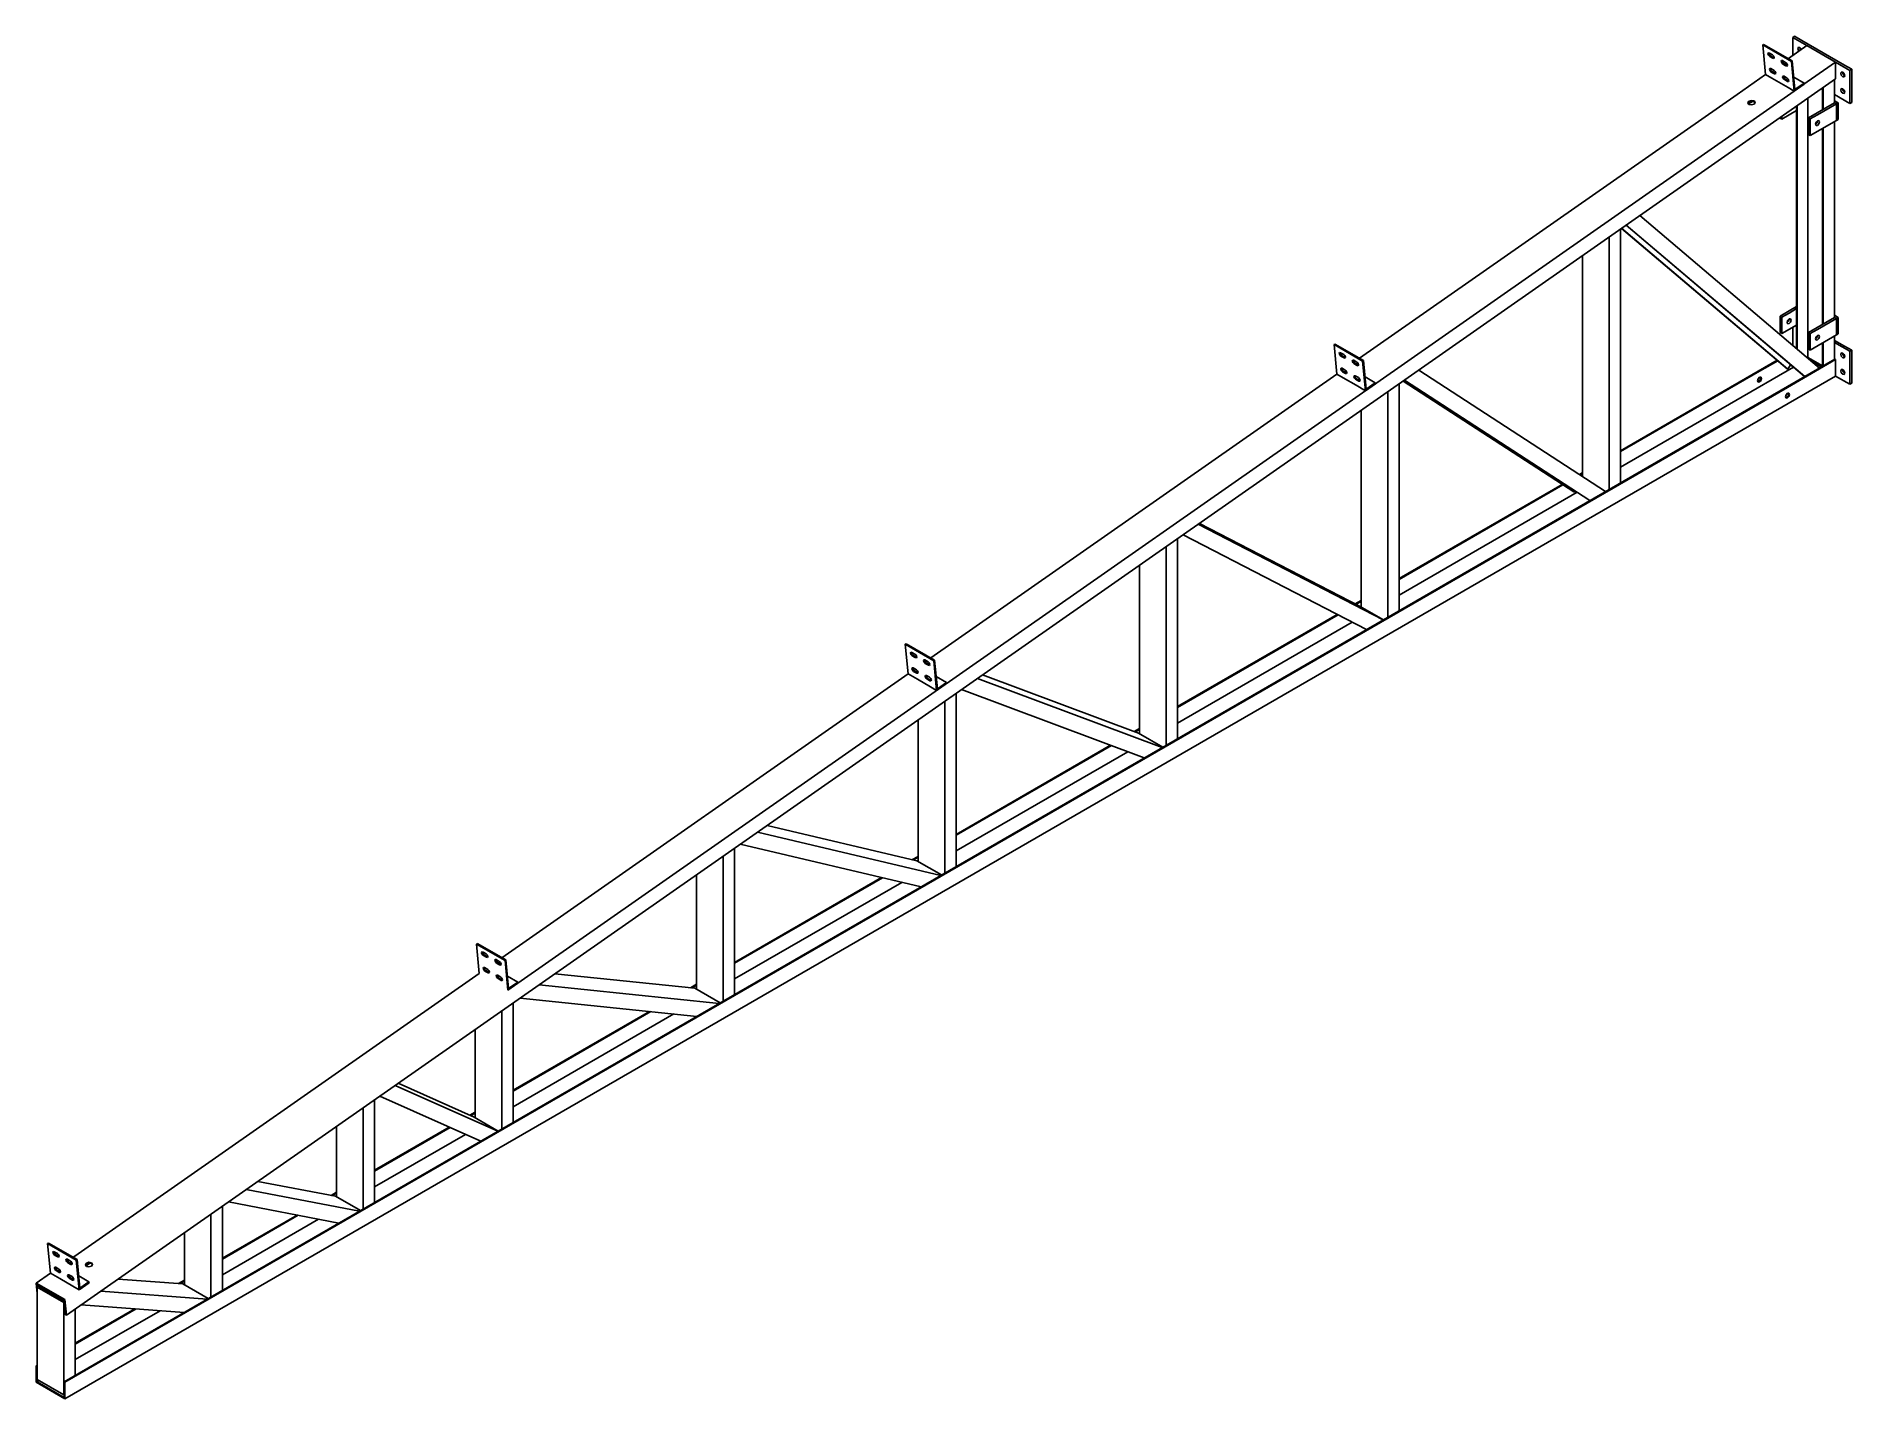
# Model space of a CAD drawing. Extents: x 8920 to 18626, y -10146 to 3021.
# Drawn here: x 11130 to 15621, y -10146 to -6777 of the extents above; entities that cross this region are included whole.
import ezdxf

# ---------------------------------------------------------------- set-up
doc = ezdxf.new("R2010")
doc.units = 0
doc.header["$LTSCALE"] = 10
doc.header["$MEASUREMENT"] = 0
doc.layers.add('SECT-CUT', color=7, linetype='CONTINUOUS')

msp = doc.modelspace()

# ---------------------------------------------------------------- linework, layer by layer
at = {"layer": 'SECT-CUT'}
for p, q in [((15479.70815, -6776.73948), (15475.18266, -6779.35227)), ((15510.538, -6799.76468), (15475.18266, -6779.35227)), ((15475.18266, -6779.35227), (15475.18266, -6799.76468)), ((15497.38582, -6786.94569), (15479.70815, -6776.73948)), ((15403.29821, -6796.70335), (15401.18862, -6798.1786)), ((15401.18862, -6798.1786), (15408.24433, -6871.2431)), ((15471.8993, -6839.00343), (15401.18862, -6798.1786)), ((15474.00888, -6837.52817), (15403.29821, -6796.70335)), ((15413.98774, -6820.09257), (15414.83798, -6817.75913)), ((15415.41567, -6823.74132), (15413.98774, -6820.09257)), ((15414.83798, -6817.75913), (15417.46834, -6818.10789)), ((15418.28532, -6826.56799), (15415.41567, -6823.74132)), ((15416.09733, -6818.61732), (15416.33758, -6817.95796)), ((15417.52526, -6822.26607), (15416.09733, -6818.61732)), ((15417.46834, -6818.10789), (15425.24651, -6822.59862)), ((15420.3949, -6825.09273), (15417.52526, -6822.26607)), ((15420.3949, -6825.09273), (15418.28532, -6826.56799)), ((15426.06349, -6831.05872), (15418.28532, -6826.56799)), ((15428.17308, -6829.58347), (15420.3949, -6825.09273)), ((15425.24651, -6822.59862), (15428.11616, -6825.42528)), ((15428.11616, -6825.42528), (15429.54409, -6829.07403)), ((15510.538, -6799.76468), (15464.41542, -6831.98938)), ((15475.18266, -6799.76468), (15475.18266, -6824.46658)), ((15487.91058, -6807.11315), (15489.36033, -6803.90871)), ((15489.36033, -6811.99162), (15487.91058, -6807.11315)), ((15489.36033, -6803.90871), (15492.86033, -6804.25542)), ((15490.82493, -6813.53771), (15489.36033, -6811.99162)), ((15492.43607, -6804.50036), (15492.56033, -6804.2257)), ((15493.88582, -6809.37883), (15492.43607, -6804.50036)), ((15492.86033, -6804.25542), (15496.36033, -6807.95017)), ((15495.03744, -6810.59454), (15493.88582, -6809.37883)), ((15496.36033, -6807.95017), (15496.78361, -6809.37453)), ((15603.45183, -6848.18293), (15497.38582, -6786.94569)), ((15545.89334, -6820.1771), (15510.538, -6799.76468)), ((15616.60402, -6861.00193), (15545.89334, -6820.1771)), ((15408.24357, -6871.23525), (15337.89041, -6920.38925)), ((15408.24433, -6871.2431), (15423.44712, -6880.02044)), ((15417.70127, -6858.54757), (15418.55151, -6856.21413)), ((15419.1292, -6862.19632), (15417.70127, -6858.54757)), ((15418.55151, -6856.21413), (15421.18187, -6856.56289)), ((15421.99885, -6865.02299), (15419.1292, -6862.19632)), ((15419.81086, -6857.07232), (15420.05111, -6856.41296)), ((15421.23879, -6860.72107), (15419.81086, -6857.07232)), ((15423.66473, -6857.99637), (15420.92286, -6859.91378)), ((15421.18187, -6856.56289), (15428.96004, -6861.05362)), ((15424.10843, -6863.54774), (15421.23879, -6860.72107)), ((15421.99885, -6865.02299), (15424.10843, -6863.54774)), ((15429.77702, -6869.51372), (15421.99885, -6865.02299)), ((15431.88661, -6868.03847), (15424.10843, -6863.54774)), ((15428.17308, -6829.58347), (15426.06349, -6831.05872)), ((15428.69385, -6831.40748), (15426.06349, -6831.05872)), ((15429.30384, -6829.73339), (15428.17308, -6829.58347)), ((15429.54409, -6829.07403), (15428.69385, -6831.40748)), ((15428.96004, -6861.05362), (15431.82969, -6863.88028)), ((15431.88661, -6868.03847), (15429.77702, -6869.51372)), ((15432.40738, -6869.86248), (15429.77702, -6869.51372)), ((15431.82969, -6863.88028), (15433.25762, -6867.52903)), ((15433.01737, -6868.18839), (15431.88661, -6868.03847)), ((15433.25762, -6867.52903), (15432.40738, -6869.86248)), ((15446.51465, -6838.87199), (15447.36489, -6836.53855)), ((15447.94258, -6842.52074), (15446.51465, -6838.87199)), ((15447.36489, -6836.53855), (15449.99525, -6836.88731)), ((15450.81223, -6845.34741), (15447.94258, -6842.52074)), ((15448.62424, -6837.39674), (15448.86449, -6836.73738)), ((15450.05217, -6841.04549), (15448.62424, -6837.39674)), ((15449.99525, -6836.88731), (15457.77343, -6841.37804)), ((15452.92181, -6843.87216), (15450.05217, -6841.04549)), ((15454.05245, -6839.22973), (15450.63371, -6841.61832)), ((15450.81223, -6845.34741), (15452.92181, -6843.87216)), ((15458.5904, -6849.83814), (15450.81223, -6845.34741)), ((15460.69999, -6848.36289), (15452.92181, -6843.87216)), ((15457.77343, -6841.37804), (15460.64307, -6844.2047)), ((15460.69999, -6848.36289), (15458.5904, -6849.83814)), ((15461.22076, -6850.1869), (15458.5904, -6849.83814)), ((15460.64307, -6844.2047), (15462.071, -6847.85345)), ((15461.83075, -6848.51282), (15460.69999, -6848.36289)), ((15462.071, -6847.85345), (15461.22076, -6850.1869)), ((15474.00888, -6837.52817), (15471.8993, -6839.00343)), ((15478.95501, -6912.06793), (15471.8993, -6839.00343)), ((15480.84178, -6908.28538), (15474.00888, -6837.52817)), ((15581.24868, -6840.58951), (15492.18485, -6902.81619)), ((15581.24869, -6840.58965), (15581.24868, -6840.58951)), ((15581.2488, -6881.63899), (15581.24869, -6840.58965)), ((15593.9766, -6868.3504), (15595.42635, -6865.14596)), ((15595.42635, -6873.22886), (15593.9766, -6868.3504)), ((15595.42635, -6865.14596), (15598.92635, -6865.49266)), ((15598.50208, -6865.73761), (15598.62635, -6865.46294)), ((15599.95183, -6870.61607), (15598.50208, -6865.73761)), ((15598.92635, -6865.49266), (15602.42635, -6869.18741)), ((15603.45183, -6874.31082), (15599.95183, -6870.61607)), ((15602.42635, -6869.18741), (15603.8761, -6874.06587)), ((15621.1295, -6858.38914), (15603.45183, -6848.18293)), ((15621.1295, -6858.38914), (15616.60402, -6861.00193)), ((15616.60402, -6942.65159), (15616.60402, -6861.00193)), ((15621.1295, -6940.0388), (15621.1295, -6858.38914)), ((11204.06308, -9939.86944), (15581.2488, -6881.63899)), ((12320.99934, -9118.44438), (15478.94844, -6912.06414)), ((15423.44712, -6880.02044), (15463.75221, -6903.29059)), ((15450.22818, -6877.32699), (15451.07843, -6874.99355)), ((15451.65612, -6880.97574), (15450.22818, -6877.32699)), ((15451.07843, -6874.99355), (15453.70878, -6875.34231)), ((15454.52576, -6883.80241), (15451.65612, -6880.97574)), ((15452.33777, -6875.85174), (15452.57802, -6875.19238)), ((15453.7657, -6879.50049), (15452.33777, -6875.85174)), ((15453.70878, -6875.34231), (15461.48696, -6879.83304)), ((15456.63535, -6882.32716), (15453.7657, -6879.50049)), ((15456.63535, -6882.32716), (15454.52576, -6883.80241)), ((15462.30393, -6888.29314), (15454.52576, -6883.80241)), ((15464.41352, -6886.81789), (15456.63535, -6882.32716)), ((15461.48696, -6879.83304), (15464.3566, -6882.65971)), ((15464.41352, -6886.81789), (15462.30393, -6888.29314)), ((15464.93429, -6888.6419), (15462.30393, -6888.29314)), ((15463.75221, -6903.29059), (15478.95501, -6912.06793)), ((15464.3566, -6882.65971), (15465.78453, -6886.30846)), ((15465.54428, -6886.96782), (15464.41352, -6886.81789)), ((15465.78453, -6886.30846), (15464.93429, -6888.6419)), ((15503.34404, -6892.54936), (15477.9038, -6877.86143)), ((15478.95501, -6912.06793), (15503.56685, -6894.85666)), ((15503.34404, -6892.54936), (15480.84178, -6908.28538)), ((15503.56685, -6894.85666), (15503.34404, -6892.54936)), ((15549.07532, -6904.1178), (15549.07532, -6958.40779)), ((15550.48953, -6957.5913), (15550.48953, -6903.12972)), ((15578.77381, -6920.8103), (15578.77381, -6883.3682)), ((15593.9766, -6909.17523), (15595.42635, -6905.97079)), ((15595.42635, -6914.05369), (15593.9766, -6909.17523)), ((15598.92635, -6876.92361), (15595.42635, -6873.22886)), ((15595.42635, -6905.97079), (15598.92635, -6906.31749)), ((15598.92635, -6917.74844), (15595.42635, -6914.05369)), ((15598.50208, -6906.56244), (15598.62635, -6906.28777)), ((15599.95183, -6911.4409), (15598.50208, -6906.56244)), ((15602.42635, -6877.27031), (15598.92635, -6876.92361)), ((15598.92635, -6906.31749), (15602.42635, -6910.01224)), ((15603.45183, -6915.13565), (15599.95183, -6911.4409)), ((15603.8761, -6874.06587), (15602.42635, -6877.27031)), ((15602.42635, -6910.01224), (15603.8761, -6914.8907)), ((15603.8761, -6914.8907), (15602.42635, -6918.09514)), ((15603.75183, -6874.34054), (15603.45183, -6874.31082)), ((15603.75183, -6915.16537), (15603.45183, -6915.13565)), ((15337.89041, -6920.38925), (14403.57279, -7573.17365)), ((15364.27039, -6941.33041), (15366.88179, -6937.12743)), ((15366.91663, -6945.22366), (15364.27039, -6941.33041)), ((15365.03449, -6942.45458), (15367.0776, -6939.16625)), ((15366.14531, -6944.08887), (15375.51134, -6937.54506)), ((15366.88179, -6937.12743), (15373.22112, -6935.07676)), ((15373.27039, -6946.52656), (15366.91663, -6945.22366)), ((15367.0776, -6939.16625), (15373.41692, -6937.11558)), ((15373.22112, -6935.07676), (15379.57487, -6936.37966)), ((15379.60971, -6944.4759), (15373.27039, -6946.52656)), ((15373.41692, -6937.11558), (15379.77068, -6938.41848)), ((15379.57487, -6936.37966), (15382.22112, -6940.27291)), ((15382.22112, -6940.27291), (15379.60971, -6944.4759)), ((15379.77068, -6938.41848), (15381.65282, -6941.18756)), ((15448.41867, -6981.41258), (15484.7286, -6960.44903)), ((15484.7286, -6949.07524), (15484.7286, -6960.44903)), ((15484.7286, -6960.44903), (15484.7286, -7491.17181)), ((15486.14282, -7550.44369), (15486.14282, -6948.08716)), ((15513.01287, -7571.1199), (15513.01287, -6929.31373)), ((15578.77381, -6941.26136), (15514.1796, -6978.55485)), ((15583.26393, -6943.85374), (15536.3474, -6970.94101)), ((15578.77381, -6941.26136), (15578.77381, -6920.8103)), ((15578.77381, -6920.8103), (15616.60402, -6942.65159)), ((15587.75406, -6941.26136), (15578.77381, -6936.07661)), ((15583.26393, -6943.85374), (15578.77381, -6941.26136)), ((15583.26393, -6943.85374), (15587.75406, -6941.26136)), ((15583.26393, -6984.67857), (15583.26393, -6943.85374)), ((15587.75406, -6982.08619), (15587.75406, -6941.26136)), ((15602.42635, -6918.09514), (15598.92635, -6917.74844)), ((15616.60402, -6942.65159), (15621.1295, -6940.0388)), ((15443.92854, -6977.58122), (15443.92854, -6978.82021)), ((15443.92854, -6978.82021), (15448.41867, -6981.41258)), ((15448.41867, -6974.44408), (15448.41867, -6981.41258)), ((15518.66973, -6981.14722), (15514.1796, -6978.55485)), ((15514.1796, -6978.55485), (15514.1796, -7019.37967)), ((15536.3474, -6970.94101), (15518.66973, -6981.14722)), ((15518.66973, -6981.14722), (15518.66973, -7021.97205)), ((15518.66973, -7021.97205), (15583.26393, -6984.67857)), ((15531.39765, -6994.21117), (15532.8474, -6989.3327)), ((15532.8474, -6997.41561), (15531.39765, -6994.21117)), ((15531.85727, -6994.47653), (15531.53227, -6994.50872)), ((15535.35727, -6990.78178), (15531.85727, -6994.47653)), ((15532.8474, -6989.3327), (15536.3474, -6985.63795)), ((15536.3474, -6997.06891), (15532.8474, -6997.41561)), ((15536.80702, -6985.90331), (15535.35727, -6990.78178)), ((15536.3474, -6985.63795), (15539.8474, -6985.29125)), ((15539.8474, -6993.37416), (15536.3474, -6997.06891)), ((15536.6724, -6985.60576), (15536.80702, -6985.90331)), ((15539.8474, -6985.29125), (15541.29715, -6988.49569)), ((15541.29715, -6988.49569), (15539.8474, -6993.37416)), ((15549.07532, -7004.41737), (15549.07532, -7489.13057)), ((15550.48953, -7488.31407), (15550.48953, -7003.60088)), ((15578.77381, -7471.98414), (15578.77381, -6987.27095)), ((15583.26393, -6984.67857), (15587.75406, -6982.08619)), ((15514.1796, -7019.37967), (15518.66973, -7021.97205)), ((15541.24915, -7597.15299), (15096.5949, -7220.25457)), ((15021.22011, -7272.91706), (15021.22011, -7897.3919)), ((15049.50438, -7881.06197), (15049.50438, -7253.15555)), ((15051.55237, -7251.72467), (15461.44004, -7599.15419)), ((15462.85425, -7599.97068), (15051.79955, -7251.55197)), ((15062.79928, -7243.86674), (15504.57611, -7618.32618)), ((15504.84434, -7618.17132), (15063.04646, -7243.69403)), ((14955.45918, -7318.86258), (14955.45918, -7865.48159)), ((15484.7286, -7445.16223), (15443.92854, -7468.71816)), ((15484.7286, -7450.34698), (15466.09634, -7461.10432)), ((15448.41867, -7471.31053), (15443.92854, -7468.71816)), ((15443.92854, -7468.71816), (15443.92854, -7509.54298)), ((15466.09634, -7461.10432), (15448.41867, -7471.31053)), ((15448.41867, -7471.31053), (15448.41867, -7512.13536)), ((15448.41867, -7512.13536), (15484.7286, -7491.17181)), ((15461.14659, -7484.37448), (15462.59634, -7479.49601)), ((15462.59634, -7487.57892), (15461.14659, -7484.37448)), ((15461.60621, -7484.63984), (15461.28121, -7484.67203)), ((15465.10621, -7480.94509), (15461.60621, -7484.63984)), ((15462.59634, -7479.49601), (15466.09634, -7475.80126)), ((15466.09634, -7487.23222), (15462.59634, -7487.57892)), ((15466.55596, -7476.06662), (15465.10621, -7480.94509)), ((15466.09634, -7475.80126), (15469.59634, -7475.45456)), ((15469.59634, -7483.53747), (15466.09634, -7487.23222)), ((15466.42134, -7475.76907), (15466.55596, -7476.06662)), ((15469.59634, -7475.45456), (15471.04609, -7478.659)), ((15471.04609, -7478.659), (15469.59634, -7483.53747)), ((15475.18266, -7496.68316), (15475.18266, -7535.4281)), ((15484.7286, -7491.17181), (15484.7286, -7549.24497)), ((15578.77381, -7471.98414), (15514.1796, -7509.27762)), ((15583.26393, -7474.57652), (15536.3474, -7501.66379)), ((15587.75406, -7471.98414), (15578.77381, -7466.79939)), ((15583.26393, -7474.57652), (15578.77381, -7471.98414)), ((15583.26393, -7474.57652), (15587.75406, -7471.98414)), ((15583.26393, -7515.40135), (15583.26393, -7474.57652)), ((15587.75406, -7512.80897), (15587.75406, -7471.98414)), ((14342.43767, -7537.87727), (14340.32808, -7539.35252)), ((14340.32808, -7539.35252), (14347.38379, -7612.41703)), ((14411.03876, -7580.17735), (14340.32808, -7539.35252)), ((14413.14834, -7578.7021), (14342.43767, -7537.87727)), ((15443.92854, -7509.54298), (15448.41867, -7512.13536)), ((15475.18266, -7535.4281), (15475.18266, -7541.15362)), ((15518.66973, -7511.87), (15514.1796, -7509.27762)), ((15514.1796, -7509.27762), (15514.1796, -7550.10245)), ((15536.3474, -7501.66379), (15518.66973, -7511.87)), ((15518.66973, -7511.87), (15518.66973, -7552.69483)), ((15518.66973, -7552.69483), (15583.26393, -7515.40135)), ((15531.39765, -7524.93394), (15532.8474, -7520.05548)), ((15532.8474, -7528.13838), (15531.39765, -7524.93394)), ((15531.85727, -7525.19931), (15531.53227, -7525.2315)), ((15535.35727, -7521.50456), (15531.85727, -7525.19931)), ((15532.8474, -7520.05548), (15536.3474, -7516.36073)), ((15536.3474, -7527.79168), (15532.8474, -7528.13838)), ((15536.80702, -7516.62609), (15535.35727, -7521.50456)), ((15536.3474, -7516.36073), (15539.8474, -7516.01403)), ((15539.8474, -7524.09693), (15536.3474, -7527.79168)), ((15536.6724, -7516.32854), (15536.80702, -7516.62609)), ((15539.8474, -7516.01403), (15541.29715, -7519.21847)), ((15541.29715, -7519.21847), (15539.8474, -7524.09693)), ((15549.07532, -7535.14015), (15549.07532, -7592.63455)), ((15550.48953, -7591.81805), (15550.48953, -7534.32366)), ((15578.77381, -7575.48812), (15578.77381, -7517.99373)), ((15603.45183, -7543.02152), (15578.77381, -7528.77366)), ((15616.60402, -7555.84052), (15578.77381, -7533.99924)), ((15583.26393, -7515.40135), (15587.75406, -7512.80897)), ((15621.1295, -7553.22773), (15603.45183, -7543.02152)), ((15579.37485, -7575.14111), (11198.49478, -10104.44339)), ((14353.1272, -7561.2665), (14353.97744, -7558.93305)), ((14354.55513, -7564.91525), (14353.1272, -7561.2665)), ((14353.97744, -7558.93305), (14356.6078, -7559.28181)), ((14357.42478, -7567.74191), (14354.55513, -7564.91525)), ((14355.23679, -7559.79125), (14355.47704, -7559.13189)), ((14356.66472, -7563.44), (14355.23679, -7559.79125)), ((14356.6078, -7559.28181), (14364.38597, -7563.77254)), ((14359.53436, -7566.26666), (14356.66472, -7563.44)), ((14359.53436, -7566.26666), (14357.42478, -7567.74191)), ((14365.20295, -7572.23264), (14357.42478, -7567.74191)), ((14367.31254, -7570.75739), (14359.53436, -7566.26666)), ((14364.38597, -7563.77254), (14367.25562, -7566.59921)), ((14367.31254, -7570.75739), (14365.20295, -7572.23264)), ((14367.83331, -7572.5814), (14365.20295, -7572.23264)), ((14367.25562, -7566.59921), (14368.68355, -7570.24796)), ((14368.4433, -7570.90732), (14367.31254, -7570.75739)), ((14368.68355, -7570.24796), (14367.83331, -7572.5814)), ((14385.65411, -7580.04592), (14386.50435, -7577.71247)), ((14387.08204, -7583.69467), (14385.65411, -7580.04592)), ((14386.50435, -7577.71247), (14389.13471, -7578.06123)), ((14389.95169, -7586.52133), (14387.08204, -7583.69467)), ((14387.7637, -7578.57067), (14388.00395, -7577.91131)), ((14389.19163, -7582.21942), (14387.7637, -7578.57067)), ((14389.13471, -7578.06123), (14396.91289, -7582.55197)), ((14392.06127, -7585.04608), (14389.19163, -7582.21942)), ((14393.20982, -7580.414), (14389.78675, -7582.80562)), ((14392.06127, -7585.04608), (14389.95169, -7586.52133)), ((14397.72986, -7591.01207), (14389.95169, -7586.52133)), ((14399.83945, -7589.53681), (14392.06127, -7585.04608)), ((14396.91289, -7582.55197), (14399.78253, -7585.37863)), ((14397.72986, -7591.01207), (14399.83945, -7589.53681)), ((14399.78253, -7585.37863), (14401.21046, -7589.02738)), ((14400.97021, -7589.68674), (14399.83945, -7589.53681)), ((14401.21046, -7589.02738), (14400.36022, -7591.36083)), ((14413.14834, -7578.7021), (14411.03876, -7580.17735)), ((14418.09447, -7653.24186), (14411.03876, -7580.17735)), ((14419.98124, -7649.45931), (14413.14834, -7578.7021)), ((15436.59089, -7578.09152), (15049.50438, -7801.57602)), ((15438.10932, -7579.37857), (15393.26434, -7605.26983)), ((15581.24868, -7576.22297), (15462.10119, -7645.01281)), ((15462.85425, -7599.97068), (15470.05936, -7589.06905)), ((15511.53957, -7571.97051), (15513.01287, -7571.1199)), ((15512.41183, -7572.70986), (15512.41183, -7571.46691)), ((15513.01287, -7571.1199), (15549.07532, -7591.94056)), ((15514.1796, -7550.10245), (15518.66973, -7552.69483)), ((15545.89334, -7594.47167), (15521.40743, -7580.33472)), ((15581.24868, -7576.22297), (15579.37485, -7575.14111)), ((15581.24868, -7617.0478), (15581.24868, -7576.22297)), ((15593.9766, -7563.18899), (15595.42635, -7559.98455)), ((15595.42635, -7568.06745), (15593.9766, -7563.18899)), ((15595.42635, -7559.98455), (15598.92635, -7560.33125)), ((15598.92635, -7571.7622), (15595.42635, -7568.06745)), ((15598.50208, -7560.5762), (15598.62635, -7560.30153)), ((15599.95183, -7565.45466), (15598.50208, -7560.5762)), ((15598.92635, -7560.33125), (15602.42635, -7564.026)), ((15602.42635, -7572.1089), (15598.92635, -7571.7622)), ((15603.45183, -7569.14941), (15599.95183, -7565.45466)), ((15602.42635, -7564.026), (15603.8761, -7568.90446)), ((15603.8761, -7568.90446), (15602.42635, -7572.1089)), ((15603.75183, -7569.17913), (15603.45183, -7569.14941)), ((15621.1295, -7553.22773), (15616.60402, -7555.84052)), ((15616.60402, -7637.49018), (15616.60402, -7555.84052)), ((15621.1295, -7634.87739), (15621.1295, -7553.22773)), ((11200.36862, -10146.35008), (15581.24868, -7617.0478)), ((14347.39514, -7612.42358), (13342.72682, -8314.36027)), ((14347.38379, -7612.41703), (14362.58658, -7621.19437)), ((14356.84073, -7599.7215), (14357.69097, -7597.38805)), ((14358.26866, -7603.37025), (14356.84073, -7599.7215)), ((14357.69097, -7597.38805), (14360.32133, -7597.73681)), ((14361.13831, -7606.19692), (14358.26866, -7603.37025)), ((14358.95032, -7598.24625), (14359.19057, -7597.58689)), ((14360.37825, -7601.895), (14358.95032, -7598.24625)), ((14362.80419, -7599.1703), (14360.06232, -7601.08771)), ((14360.32133, -7597.73681), (14368.0995, -7602.22755)), ((14363.24789, -7604.72166), (14360.37825, -7601.895)), ((14363.24789, -7604.72166), (14361.13831, -7606.19692)), ((14368.91648, -7610.68765), (14361.13831, -7606.19692)), ((14362.58658, -7621.19437), (14395.1135, -7639.97379)), ((14371.02607, -7609.2124), (14363.24789, -7604.72166)), ((14368.0995, -7602.22755), (14370.96915, -7605.05421)), ((14368.91648, -7610.68765), (14371.02607, -7609.2124)), ((14371.54684, -7611.03641), (14368.91648, -7610.68765)), ((14370.96915, -7605.05421), (14372.39708, -7608.70296)), ((14372.15682, -7609.36232), (14371.02607, -7609.2124)), ((14372.39708, -7608.70296), (14371.54684, -7611.03641)), ((14389.36764, -7618.50092), (14390.21789, -7616.16748)), ((14390.79557, -7622.14967), (14389.36764, -7618.50092)), ((14390.21789, -7616.16748), (14392.84824, -7616.51624)), ((14393.66522, -7624.97634), (14390.79557, -7622.14967)), ((14391.47723, -7617.02567), (14391.71748, -7616.36631)), ((14392.90516, -7620.67442), (14391.47723, -7617.02567)), ((14392.84824, -7616.51624), (14400.62642, -7621.00697)), ((14395.7748, -7623.50109), (14392.90516, -7620.67442)), ((14395.7748, -7623.50109), (14393.66522, -7624.97634)), ((14401.44339, -7629.46707), (14393.66522, -7624.97634)), ((14403.55298, -7627.99182), (14395.7748, -7623.50109)), ((14400.36022, -7591.36083), (14397.72986, -7591.01207)), ((14400.62642, -7621.00697), (14403.49606, -7623.83363)), ((14403.55298, -7627.99182), (14401.44339, -7629.46707)), ((14404.07375, -7629.81583), (14401.44339, -7629.46707)), ((14403.49606, -7623.83363), (14404.92399, -7627.48238)), ((14404.68374, -7628.14174), (14403.55298, -7627.99182)), ((14404.92399, -7627.48238), (14404.07375, -7629.81583)), ((14442.4835, -7633.72329), (14417.04325, -7619.03537)), ((14442.4835, -7633.72329), (14419.98124, -7649.45931)), ((14442.70631, -7636.03059), (14442.4835, -7633.72329)), ((14511.15455, -7629.28714), (14933.73888, -7903.77467)), ((14511.23028, -7629.23423), (14935.15309, -7904.59116)), ((14514.60019, -7626.87976), (14973.48965, -7924.94909)), ((14514.67592, -7626.82684), (14973.57287, -7924.90105)), ((15012.41383, -7902.4762), (14550.02163, -7602.13168)), ((15049.50438, -7842.40086), (15477.44496, -7595.32924)), ((15393.26434, -7605.26983), (15049.50438, -7803.73974)), ((15388.31459, -7628.55632), (15389.76434, -7623.67785)), ((15389.76434, -7631.76076), (15388.31459, -7628.55632)), ((15391.39051, -7630.3322), (15389.21551, -7630.54765)), ((15389.76434, -7623.67785), (15393.26434, -7619.9831)), ((15393.26434, -7631.41406), (15389.76434, -7631.76076)), ((15394.89051, -7626.63745), (15391.39051, -7630.3322)), ((15393.26434, -7619.9831), (15396.76434, -7619.6364)), ((15396.76434, -7627.71931), (15393.26434, -7631.41406)), ((15396.34026, -7621.75898), (15394.89051, -7626.63745)), ((15395.43934, -7619.76765), (15396.34026, -7621.75898)), ((15396.76434, -7619.6364), (15398.21409, -7622.84084)), ((15398.21409, -7622.84084), (15396.76434, -7627.71931)), ((15461.44004, -7599.15419), (15462.85425, -7599.97068)), ((15581.22273, -7617.06278), (15616.60402, -7637.49018)), ((15593.9766, -7604.01382), (15595.42635, -7600.80938)), ((15595.42635, -7608.89228), (15593.9766, -7604.01382)), ((15595.42635, -7600.80938), (15598.92635, -7601.15608)), ((15598.92635, -7612.58703), (15595.42635, -7608.89228)), ((15598.50208, -7601.40103), (15598.62635, -7601.12636)), ((15599.95183, -7606.27949), (15598.50208, -7601.40103)), ((15598.92635, -7601.15608), (15602.42635, -7604.85083)), ((15602.42635, -7612.93373), (15598.92635, -7612.58703)), ((15603.45183, -7609.97424), (15599.95183, -7606.27949)), ((15602.42635, -7604.85083), (15603.8761, -7609.72929)), ((15603.8761, -7609.72929), (15602.42635, -7612.93373)), ((15603.75183, -7610.00396), (15603.45183, -7609.97424)), ((15616.60402, -7637.49018), (15621.1295, -7634.87739)), ((15462.10119, -7645.01281), (11200.36862, -10105.52525)), ((14395.1135, -7639.97379), (14418.09447, -7653.24186)), ((14418.09447, -7653.24186), (14442.70631, -7636.03059)), ((14473.21235, -7655.79641), (14473.21235, -8213.78432)), ((14501.49662, -8197.45439), (14501.49662, -7636.03489)), ((15457.15144, -7668.29929), (15458.60119, -7663.42082)), ((15458.60119, -7671.50373), (15457.15144, -7668.29929)), ((15460.22735, -7670.07517), (15458.05236, -7670.29062)), ((15458.60119, -7663.42082), (15462.10119, -7659.72607)), ((15462.10119, -7671.15703), (15458.60119, -7671.50373)), ((15463.72735, -7666.38042), (15460.22735, -7670.07517)), ((15462.10119, -7659.72607), (15465.60119, -7659.37937)), ((15465.60119, -7667.46228), (15462.10119, -7671.15703)), ((15465.1771, -7661.50195), (15463.72735, -7666.38042)), ((15464.27618, -7659.51062), (15465.1771, -7661.50195)), ((15465.60119, -7659.37937), (15467.05093, -7662.58381)), ((15467.05093, -7662.58381), (15465.60119, -7667.46228)), ((14407.45142, -7701.74193), (14407.45142, -8188.29856)), ((14955.45918, -7855.87305), (14947.62758, -7860.39462)), ((14955.45918, -7858.03676), (14949.39115, -7861.54014)), ((14904.91702, -7885.05358), (14501.49662, -8117.96845)), ((14906.68059, -7886.19909), (14501.49662, -8120.13217)), ((14501.49662, -8158.79328), (14941.97831, -7904.48106)), ((14933.73888, -7903.77467), (14935.15309, -7904.59116)), ((14935.15309, -7904.59116), (14937.11682, -7901.32331)), ((14462.01735, -8220.24776), (14004.03335, -7983.60007)), ((14403.60456, -8186.07757), (14007.31407, -7981.30791)), ((13925.2046, -8038.67575), (13925.2046, -8530.17675)), ((13953.48887, -8513.84682), (13953.48887, -8018.91424)), ((13967.01507, -8009.46382), (14420.89399, -8243.99035)), ((13859.44367, -8084.62127), (13859.44367, -8502.14552)), ((14407.45142, -8172.26547), (14393.01003, -8180.60321)), ((14407.45142, -8174.42919), (14394.98772, -8181.62511)), ((14348.24214, -8206.44997), (13953.48887, -8434.36087)), ((14350.21982, -8207.47187), (13953.48887, -8436.52459)), ((14462.4032, -8220.02499), (14403.60456, -8186.07757)), ((13953.48887, -8475.18571), (14385.55691, -8225.73111)), ((13281.5848, -8279.05991), (13279.47521, -8280.53516)), ((13279.47521, -8280.53516), (13286.53092, -8353.59966)), ((13350.18589, -8321.35999), (13279.47521, -8280.53516)), ((13352.29548, -8319.88473), (13281.5848, -8279.05991)), ((13292.27434, -8302.44913), (13293.12458, -8300.11569)), ((13293.70227, -8306.09788), (13292.27434, -8302.44913)), ((13293.12458, -8300.11569), (13295.75493, -8300.46445)), ((13296.57191, -8308.92455), (13293.70227, -8306.09788)), ((13294.38392, -8300.97388), (13294.62417, -8300.31452)), ((13295.81185, -8304.62263), (13294.38392, -8300.97388)), ((13295.75493, -8300.46445), (13303.53311, -8304.95518)), ((13298.6815, -8307.44929), (13295.81185, -8304.62263)), ((13298.6815, -8307.44929), (13296.57191, -8308.92455)), ((13304.35009, -8313.41528), (13296.57191, -8308.92455)), ((13306.45967, -8311.94003), (13298.6815, -8307.44929)), ((13303.53311, -8304.95518), (13306.40275, -8307.78184)), ((13306.40275, -8307.78184), (13307.83068, -8311.43059)), ((13286.54917, -8353.61019), (12281.83281, -9055.58044)), ((13286.53092, -8353.59966), (13309.51189, -8366.86773)), ((13295.98787, -8340.90413), (13296.83811, -8338.57069)), ((13297.4158, -8344.55288), (13295.98787, -8340.90413)), ((13296.83811, -8338.57069), (13299.46847, -8338.91945)), ((13300.28544, -8347.37955), (13297.4158, -8344.55288)), ((13298.09745, -8339.42888), (13298.33771, -8338.76952)), ((13299.52539, -8343.07763), (13298.09745, -8339.42888)), ((13301.95133, -8340.35293), (13299.20945, -8342.27035)), ((13299.46847, -8338.91945), (13307.24664, -8343.41018)), ((13302.39503, -8345.9043), (13299.52539, -8343.07763)), ((13302.39503, -8345.9043), (13300.28544, -8347.37955)), ((13308.06362, -8351.87028), (13300.28544, -8347.37955)), ((13310.1732, -8350.39503), (13302.39503, -8345.9043)), ((13306.45967, -8311.94003), (13304.35009, -8313.41528)), ((13306.98044, -8313.76404), (13304.35009, -8313.41528)), ((13307.59043, -8312.08995), (13306.45967, -8311.94003)), ((13307.83068, -8311.43059), (13306.98044, -8313.76404)), ((13307.24664, -8343.41018), (13310.11628, -8346.23684)), ((13310.1732, -8350.39503), (13308.06362, -8351.87028)), ((13310.69397, -8352.21904), (13308.06362, -8351.87028)), ((13310.11628, -8346.23684), (13311.54422, -8349.88559)), ((13311.30396, -8350.54495), (13310.1732, -8350.39503)), ((13311.54422, -8349.88559), (13310.69397, -8352.21904)), ((13324.80125, -8321.22855), (13325.65149, -8318.89511)), ((13326.22918, -8324.8773), (13324.80125, -8321.22855)), ((13325.65149, -8318.89511), (13328.28185, -8319.24387)), ((13329.09882, -8327.70397), (13326.22918, -8324.8773)), ((13326.91083, -8319.7533), (13327.15109, -8319.09394)), ((13328.33877, -8323.40205), (13326.91083, -8319.7533)), ((13328.28185, -8319.24387), (13336.06002, -8323.7346)), ((13331.20841, -8326.22872), (13328.33877, -8323.40205)), ((13332.36386, -8321.60062), (13328.93911, -8323.9934)), ((13329.09882, -8327.70397), (13331.20841, -8326.22872)), ((13336.877, -8332.1947), (13329.09882, -8327.70397)), ((13338.98658, -8330.71945), (13331.20841, -8326.22872)), ((13336.06002, -8323.7346), (13338.92966, -8326.56126)), ((13338.98658, -8330.71945), (13336.877, -8332.1947)), ((13339.50735, -8332.54346), (13336.877, -8332.1947)), ((13338.92966, -8326.56126), (13340.3576, -8330.21001)), ((13340.11734, -8330.86938), (13338.98658, -8330.71945)), ((13340.3576, -8330.21001), (13339.50735, -8332.54346)), ((13352.29548, -8319.88473), (13350.18589, -8321.35999)), ((13357.2416, -8394.42449), (13350.18589, -8321.35999)), ((13359.12838, -8390.64194), (13352.29548, -8319.88473)), ((13309.51189, -8366.86773), (13342.03881, -8385.64715)), ((13328.51478, -8359.68355), (13329.36502, -8357.35011)), ((13329.94271, -8363.3323), (13328.51478, -8359.68355)), ((13329.36502, -8357.35011), (13331.99538, -8357.69887)), ((13332.81235, -8366.15897), (13329.94271, -8363.3323)), ((13330.62436, -8358.2083), (13330.86462, -8357.54894)), ((13332.0523, -8361.85705), (13330.62436, -8358.2083)), ((13331.99538, -8357.69887), (13339.77355, -8362.1896)), ((13334.92194, -8364.68372), (13332.0523, -8361.85705)), ((13332.81235, -8366.15897), (13334.92194, -8364.68372)), ((13340.59053, -8370.6497), (13332.81235, -8366.15897)), ((13342.70012, -8369.17445), (13334.92194, -8364.68372)), ((13339.77355, -8362.1896), (13342.6432, -8365.01627)), ((13342.70012, -8369.17445), (13340.59053, -8370.6497)), ((13343.22089, -8370.99846), (13340.59053, -8370.6497)), ((13342.03881, -8385.64715), (13357.2416, -8394.42449)), ((13342.6432, -8365.01627), (13344.07113, -8368.66502)), ((13343.83087, -8369.32438), (13342.70012, -8369.17445)), ((13344.07113, -8368.66502), (13343.22089, -8370.99846)), ((13381.63063, -8374.90592), (13356.19039, -8360.21799)), ((13357.2416, -8394.42449), (13381.85344, -8377.21322)), ((13381.63063, -8374.90592), (13359.12838, -8390.64194)), ((13381.85344, -8377.21322), (13381.63063, -8374.90592)), ((13419.0413, -8392.31942), (13870.91166, -8561.52279)), ((13915.38, -8535.84899), (13458.48216, -8364.76307)), ((13856.56151, -8500.4815), (13470.91577, -8356.07602)), ((13377.19684, -8421.5551), (13377.19684, -8846.56917)), ((13405.48111, -8830.23924), (13405.48111, -8401.79358)), ((13311.43591, -8467.50062), (13311.43591, -8817.42163)), ((13859.44367, -8488.6579), (13845.88744, -8496.48458)), ((13787.4006, -8530.25198), (13405.48111, -8750.7533)), ((13789.67389, -8531.10322), (13405.48111, -8752.91702)), ((13859.44367, -8490.82162), (13848.16073, -8497.33582)), ((13916.59989, -8535.14468), (13856.56151, -8500.4815)), ((13405.48111, -8791.57813), (13830.29278, -8546.313)), ((13367.62007, -8852.09832), (12913.98313, -8745.19096)), ((13308.41126, -8815.67535), (12938.03148, -8728.38898)), ((12857.47336, -9146.63167), (12857.47336, -8784.67293)), ((12871.23298, -8775.05942), (13318.49042, -8880.46334)), ((12829.18909, -8804.43444), (12829.18909, -9162.9616)), ((13311.43591, -8805.05032), (13297.49053, -8813.10169)), ((13311.43591, -8807.21404), (13300.15187, -8813.72888)), ((13369.55889, -8850.97895), (13308.41126, -8815.67535)), ((12763.42816, -8850.37997), (12763.42816, -9133.53307)), ((13220.72384, -8857.42296), (12857.47336, -9067.14573)), ((13223.38518, -8858.05015), (12857.47336, -9069.30944)), ((12857.47336, -9107.97056), (13270.9378, -8869.25675)), ((12220.73194, -9020.30384), (12218.62235, -9021.77909)), ((12289.33303, -9062.60392), (12218.62235, -9021.77909)), ((12218.62235, -9021.77909), (12225.67806, -9094.84359)), ((12291.44261, -9061.12867), (12220.73194, -9020.30384)), ((12231.42147, -9043.69306), (12232.27171, -9041.35962)), ((12232.8494, -9047.34181), (12231.42147, -9043.69306)), ((12232.27171, -9041.35962), (12234.90207, -9041.70838)), ((12235.71905, -9050.16848), (12232.8494, -9047.34181)), ((12233.53106, -9042.21781), (12233.77131, -9041.55845)), ((12234.95899, -9045.86656), (12233.53106, -9042.21781)), ((12234.90207, -9041.70838), (12242.68024, -9046.19911)), ((12237.82863, -9048.69323), (12234.95899, -9045.86656)), ((12237.82863, -9048.69323), (12235.71905, -9050.16848)), ((12243.49722, -9054.65921), (12235.71905, -9050.16848)), ((12245.60681, -9053.18396), (12237.82863, -9048.69323)), ((12242.68024, -9046.19911), (12245.54989, -9049.02577)), ((12245.60681, -9053.18396), (12243.49722, -9054.65921)), ((12246.12758, -9055.00797), (12243.49722, -9054.65921)), ((12245.54989, -9049.02577), (12246.97782, -9052.67452)), ((12246.73757, -9053.33388), (12245.60681, -9053.18396)), ((12246.97782, -9052.67452), (12246.12758, -9055.00797)), ((12263.94838, -9062.47248), (12264.79863, -9060.13904)), ((12265.37632, -9066.12123), (12263.94838, -9062.47248)), ((12264.79863, -9060.13904), (12267.42898, -9060.4878)), ((12268.24596, -9068.9479), (12265.37632, -9066.12123)), ((12266.05797, -9060.99723), (12266.29822, -9060.33787)), ((12267.4859, -9064.64598), (12266.05797, -9060.99723)), ((12267.42898, -9060.4878), (12275.20716, -9064.97853)), ((12270.35555, -9067.47265), (12267.4859, -9064.64598)), ((12271.46984, -9062.82079), (12268.05506, -9065.20661)), ((12270.35555, -9067.47265), (12268.24596, -9068.9479)), ((12276.02413, -9073.43863), (12268.24596, -9068.9479)), ((12278.13372, -9071.96338), (12270.35555, -9067.47265)), ((12275.20716, -9064.97853), (12278.0768, -9067.80519)), ((12278.13372, -9071.96338), (12276.02413, -9073.43863)), ((12278.0768, -9067.80519), (12279.50473, -9071.45394)), ((12279.26448, -9072.11331), (12278.13372, -9071.96338)), ((12279.50473, -9071.45394), (12278.65449, -9073.78739)), ((12291.44261, -9061.12867), (12289.33303, -9062.60392)), ((12289.33303, -9062.60392), (12296.38874, -9135.66842)), ((12298.27551, -9131.88587), (12291.44261, -9061.12867)), ((12225.67542, -9094.81622), (11224.59475, -9794.2463)), ((12235.135, -9082.14806), (12235.98524, -9079.81462)), ((12236.56293, -9085.79681), (12235.135, -9082.14806)), ((12235.98524, -9079.81462), (12238.6156, -9080.16338)), ((12239.43258, -9088.62348), (12236.56293, -9085.79681)), ((12237.24459, -9080.67281), (12237.48484, -9080.01345)), ((12238.67252, -9084.32156), (12237.24459, -9080.67281)), ((12241.09846, -9081.59686), (12238.35659, -9083.51427)), ((12238.6156, -9080.16338), (12246.39378, -9084.65411)), ((12241.54216, -9087.14823), (12238.67252, -9084.32156)), ((12241.54216, -9087.14823), (12239.43258, -9088.62348)), ((12247.21075, -9093.11421), (12239.43258, -9088.62348)), ((12249.32034, -9091.63896), (12241.54216, -9087.14823)), ((12246.39378, -9084.65411), (12249.26342, -9087.48078)), ((12247.21075, -9093.11421), (12249.32034, -9091.63896)), ((12249.84111, -9093.46297), (12247.21075, -9093.11421)), ((12249.26342, -9087.48078), (12250.69135, -9091.12952)), ((12250.4511, -9091.78888), (12249.32034, -9091.63896)), ((12250.69135, -9091.12952), (12249.84111, -9093.46297)), ((12267.66191, -9100.92748), (12268.51216, -9098.59404)), ((12269.08985, -9104.57623), (12267.66191, -9100.92748)), ((12268.51216, -9098.59404), (12271.14251, -9098.9428)), ((12271.95949, -9107.4029), (12269.08985, -9104.57623)), ((12269.7715, -9099.45223), (12270.01175, -9098.79287)), ((12271.19943, -9103.10098), (12269.7715, -9099.45223)), ((12271.14251, -9098.9428), (12278.92069, -9103.43353)), ((12274.06908, -9105.92765), (12271.19943, -9103.10098)), ((12274.06908, -9105.92765), (12271.95949, -9107.4029)), ((12279.73766, -9111.89363), (12271.95949, -9107.4029)), ((12281.84725, -9110.41838), (12274.06908, -9105.92765)), ((12278.65449, -9073.78739), (12276.02413, -9073.43863)), ((12278.92069, -9103.43353), (12281.79033, -9106.2602)), ((12281.84725, -9110.41838), (12279.73766, -9111.89363)), ((12282.36802, -9112.24239), (12279.73766, -9111.89363)), ((12281.79033, -9106.2602), (12283.21826, -9109.90895)), ((12282.97801, -9110.56831), (12281.84725, -9110.41838)), ((12283.21826, -9109.90895), (12282.36802, -9112.24239)), ((12320.77777, -9116.14985), (12295.33753, -9101.46193)), ((12320.77777, -9116.14985), (12298.27551, -9131.88587)), ((12321.00058, -9118.45715), (12320.77777, -9116.14985)), ((12759.28762, -9131.14254), (12412.67467, -9095.44267)), ((12296.38874, -9135.66842), (12321.00058, -9118.45715)), ((12326.47819, -9155.66601), (12763.80801, -9200.70938)), ((12819.52565, -9168.54079), (12373.76353, -9122.62892)), ((12763.42816, -9121.44275), (12748.5442, -9130.036)), ((12763.42816, -9123.60646), (12751.72452, -9130.36356)), ((12821.79447, -9167.23088), (12759.28762, -9131.14254)), ((12281.18133, -9187.31379), (12281.18133, -9479.35403)), ((12309.4656, -9463.02409), (12309.4656, -9167.55228)), ((12646.97647, -9188.67616), (12309.4656, -9383.53815)), ((12650.15678, -9189.00372), (12309.4656, -9385.70187)), ((12309.4656, -9424.36298), (12706.9824, -9194.85655)), ((12215.4204, -9233.25931), (12215.4204, -9451.29609)), ((12271.76611, -9484.78991), (12017.46444, -9371.5662)), ((12213.29126, -9450.06683), (12025.05954, -9366.2597)), ((11938.23454, -9426.92215), (11938.23454, -9677.35445)), ((11966.51881, -9661.02452), (11966.51881, -9407.16064)), ((11979.32698, -9398.21189), (12229.10381, -9509.421)), ((11872.47361, -9472.86768), (11872.47361, -9647.26393)), ((12151.37334, -9474.81276), (11966.51881, -9581.53857)), ((12153.48927, -9475.75484), (11966.51881, -9583.70229)), ((12215.4204, -9437.83517), (12202.53186, -9445.27638)), ((12215.4204, -9439.99889), (12204.64778, -9446.21846)), ((12272.59975, -9484.3086), (12213.29126, -9450.06683)), ((11966.51881, -9622.3634), (12191.29654, -9492.58792)), ((11869.78417, -9645.71118), (11677.66173, -9608.97788)), ((11929.3372, -9682.49133), (11649.1253, -9628.91557)), ((11872.47361, -9635.83559), (11858.95487, -9643.64064)), ((11872.47361, -9637.99931), (11861.7702, -9644.17893)), ((11931.41323, -9681.29273), (11869.78417, -9645.71118)), ((11561.70018, -9689.99732), (11561.70018, -9894.74666)), ((11589.98445, -9878.41673), (11589.98445, -9670.2358)), ((11774.86586, -9692.18945), (11589.98445, -9798.93079)), ((11777.68119, -9692.72774), (11589.98445, -9801.0945)), ((11605.03738, -9659.7187), (11878.28944, -9711.96377)), ((11495.93925, -9735.94284), (11495.93925, -9864.45403)), ((11589.98445, -9839.75562), (11827.98532, -9702.34575)), ((11159.85401, -9761.36221), (11157.74442, -9762.83746)), ((11157.74442, -9762.83746), (11164.80013, -9835.90197)), ((11228.4551, -9803.66229), (11157.74442, -9762.83746)), ((11230.56469, -9802.18704), (11159.85401, -9761.36221)), ((11170.54354, -9784.75144), (11171.39379, -9782.41799)), ((11171.97148, -9788.40019), (11170.54354, -9784.75144)), ((11171.39379, -9782.41799), (11174.02414, -9782.76675)), ((11174.84112, -9791.22685), (11171.97148, -9788.40019)), ((11172.65313, -9783.27619), (11172.89338, -9782.61683)), ((11174.08106, -9786.92494), (11172.65313, -9783.27619)), ((11174.02414, -9782.76675), (11181.80232, -9787.25748)), ((11176.95071, -9789.7516), (11174.08106, -9786.92494)), ((11176.95071, -9789.7516), (11174.84112, -9791.22685)), ((11182.61929, -9795.71758), (11174.84112, -9791.22685)), ((11184.72888, -9794.24233), (11176.95071, -9789.7516)), ((11181.80232, -9787.25748), (11184.67196, -9790.08415)), ((11184.67196, -9790.08415), (11186.09989, -9793.7329)), ((11164.89522, -9835.95687), (11129.65794, -9860.57628)), ((11164.80013, -9835.90197), (11187.7811, -9849.17004)), ((11174.25707, -9823.20644), (11175.10732, -9820.87299)), ((11175.68501, -9826.85519), (11174.25707, -9823.20644)), ((11175.10732, -9820.87299), (11177.73767, -9821.22175)), ((11178.55465, -9829.68185), (11175.68501, -9826.85519)), ((11176.36666, -9821.73119), (11176.60691, -9821.07183)), ((11177.79459, -9825.37994), (11176.36666, -9821.73119)), ((11180.22054, -9822.65524), (11177.47866, -9824.57265)), ((11177.73767, -9821.22175), (11185.51585, -9825.71249)), ((11180.66424, -9828.2066), (11177.79459, -9825.37994)), ((11180.66424, -9828.2066), (11178.55465, -9829.68185)), ((11186.33283, -9834.17259), (11178.55465, -9829.68185)), ((11188.44241, -9832.69733), (11180.66424, -9828.2066)), ((11182.61929, -9795.71758), (11184.72888, -9794.24233)), ((11185.24965, -9796.06634), (11182.61929, -9795.71758)), ((11185.85964, -9794.39226), (11184.72888, -9794.24233)), ((11186.09989, -9793.7329), (11185.24965, -9796.06634)), ((11185.51585, -9825.71249), (11188.38549, -9828.53915)), ((11188.44241, -9832.69733), (11186.33283, -9834.17259)), ((11188.96318, -9834.52135), (11186.33283, -9834.17259)), ((11188.38549, -9828.53915), (11189.81342, -9832.1879)), ((11189.57317, -9832.84726), (11188.44241, -9832.69733)), ((11189.81342, -9832.1879), (11188.96318, -9834.52135)), ((11203.07046, -9803.53086), (11203.9207, -9801.19741)), ((11204.49839, -9807.17961), (11203.07046, -9803.53086)), ((11203.9207, -9801.19741), (11206.55105, -9801.54617)), ((11207.36803, -9810.00627), (11204.49839, -9807.17961)), ((11205.18004, -9802.05561), (11205.4203, -9801.39625)), ((11206.60797, -9805.70436), (11205.18004, -9802.05561)), ((11206.55105, -9801.54617), (11214.32923, -9806.03691)), ((11209.47762, -9808.53102), (11206.60797, -9805.70436)), ((11210.70991, -9803.94729), (11207.26656, -9806.35307)), ((11207.36803, -9810.00627), (11209.47762, -9808.53102)), ((11215.14621, -9814.49701), (11207.36803, -9810.00627)), ((11217.25579, -9813.02175), (11209.47762, -9808.53102)), ((11214.32923, -9806.03691), (11217.19887, -9808.86357)), ((11217.25579, -9813.02175), (11215.14621, -9814.49701)), ((11217.77656, -9814.84577), (11215.14621, -9814.49701)), ((11217.19887, -9808.86357), (11218.62681, -9812.51232)), ((11218.38656, -9813.17168), (11217.25579, -9813.02175)), ((11218.62681, -9812.51232), (11217.77656, -9814.84577)), ((11224.59475, -9794.2463), (11221.07288, -9796.70694)), ((11230.56469, -9802.18704), (11228.4551, -9803.66229)), ((11235.51081, -9876.7268), (11228.4551, -9803.66229)), ((11237.39758, -9872.94424), (11230.56469, -9802.18704)), ((11250.97473, -9815.18746), (11253.58613, -9810.98448)), ((11253.62097, -9819.08071), (11250.97473, -9815.18746)), ((11251.73882, -9816.31163), (11253.78194, -9813.0233)), ((11252.84965, -9817.94592), (11262.21567, -9811.40211)), ((11253.58613, -9810.98448), (11259.92545, -9808.93381)), ((11259.97473, -9820.38361), (11253.62097, -9819.08071)), ((11253.78194, -9813.0233), (11260.12126, -9810.97263)), ((11259.92545, -9808.93381), (11266.27921, -9810.23671)), ((11266.31405, -9818.33294), (11259.97473, -9820.38361)), ((11260.12126, -9810.97263), (11266.47502, -9812.27553)), ((11266.27921, -9810.23671), (11268.92545, -9814.12996)), ((11268.92545, -9814.12996), (11266.31405, -9818.33294)), ((11266.47502, -9812.27553), (11268.35716, -9815.04461)), ((11200.36862, -9901.40111), (11129.65794, -9860.57628)), ((11129.65794, -9860.57628), (11132.13281, -9886.34575)), ((11132.33788, -9870.05171), (11131.72758, -9863.69696)), ((11131.72758, -9863.69696), (11198.69059, -9902.35807)), ((11137.53611, -9867.05052), (11132.13281, -9870.17011)), ((11132.13281, -9870.17011), (11197.89374, -9908.1372)), ((11132.13281, -9870.17011), (11132.13281, -10098.78916)), ((11136.37545, -9870.17011), (11139.65743, -9868.27526)), ((11197.89374, -9905.68771), (11136.37545, -9870.17011)), ((11187.7811, -9849.17004), (11220.30801, -9867.94946)), ((11206.78399, -9841.98586), (11207.63423, -9839.65242)), ((11208.21192, -9845.63461), (11206.78399, -9841.98586)), ((11207.63423, -9839.65242), (11210.26459, -9840.00118)), ((11211.08156, -9848.46128), (11208.21192, -9845.63461)), ((11208.89357, -9840.51061), (11209.13383, -9839.85125)), ((11210.32151, -9844.15936), (11208.89357, -9840.51061)), ((11210.26459, -9840.00118), (11218.04276, -9844.49191)), ((11213.19115, -9846.98602), (11210.32151, -9844.15936)), ((11213.19115, -9846.98602), (11211.08156, -9848.46128)), ((11218.85974, -9852.95201), (11211.08156, -9848.46128)), ((11220.96932, -9851.47676), (11213.19115, -9846.98602)), ((11218.04276, -9844.49191), (11220.9124, -9847.31857)), ((11218.85974, -9852.95201), (11220.96932, -9851.47676)), ((11221.49009, -9853.30077), (11218.85974, -9852.95201)), ((11220.30801, -9867.94946), (11235.51081, -9876.7268)), ((11220.9124, -9847.31857), (11222.34034, -9850.96732)), ((11222.10008, -9851.62668), (11220.96932, -9851.47676)), ((11222.34034, -9850.96732), (11221.49009, -9853.30077)), ((11259.89984, -9857.20823), (11234.4596, -9842.5203)), ((11235.51081, -9876.7268), (11260.12265, -9859.51553)), ((11259.89984, -9857.20823), (11237.39758, -9872.94424)), ((11260.12265, -9859.51553), (11259.89984, -9857.20823)), ((11552.73616, -9899.92204), (11289.46587, -9880.20064)), ((11492.30182, -9862.35396), (11332.17741, -9850.35915)), ((11495.93925, -9853.22781), (11481.52991, -9861.54704)), ((11495.93925, -9855.39152), (11484.84717, -9861.79554)), ((11555.0539, -9898.58389), (11492.30182, -9862.35396)), ((11162.5384, -9885.2753), (11162.5384, -9881.4856)), ((11198.9517, -9905.0769), (11197.89374, -9905.68771)), ((11197.89374, -9908.1372), (11199.17459, -9907.39771)), ((11197.89374, -9908.1372), (11197.89374, -10136.75625)), ((11198.69059, -9902.35807), (11202.18924, -9938.78758)), ((11204.06308, -9939.86944), (11200.36862, -9901.40111)), ((11373.36552, -9923.99578), (11226.17802, -10008.97453)), ((11376.68278, -9924.24428), (11226.17802, -10011.13825)), ((11226.17802, -10088.46047), (11226.17802, -9924.41828)), ((11240.97694, -9914.07865), (11495.22796, -9933.12442)), ((11202.18924, -9938.78758), (11204.06308, -9939.86944)), ((11226.17802, -10049.79936), (11435.95537, -9928.68435)), ((11132.13281, -10063.27155), (11129.65794, -10064.70042)), ((11129.65794, -10064.70042), (11131.53177, -10065.78228)), ((11129.65794, -10064.70042), (11129.65794, -10105.52525)), ((11129.65794, -10105.52525), (11200.36862, -10146.35008)), ((11132.13281, -10065.43527), (11131.53177, -10065.78228)), ((11131.53177, -10065.78228), (11131.53177, -10104.44339)), ((11131.53177, -10104.44339), (11136.72901, -10101.44277)), ((11198.49478, -10143.10451), (11131.53177, -10104.44339)), ((11132.13281, -10098.78916), (11197.89374, -10136.75625)), ((11198.49478, -10104.44339), (11200.36862, -10105.52525)), ((11198.49478, -10104.44339), (11198.49478, -10143.10451)), ((11200.36862, -10105.52525), (11200.36862, -10146.35008)), ((11197.89374, -10136.75625), (11198.49478, -10136.40924))]:
    msp.add_line(p, q, dxfattribs=at)

doc.saveas('drawing.dxf')
